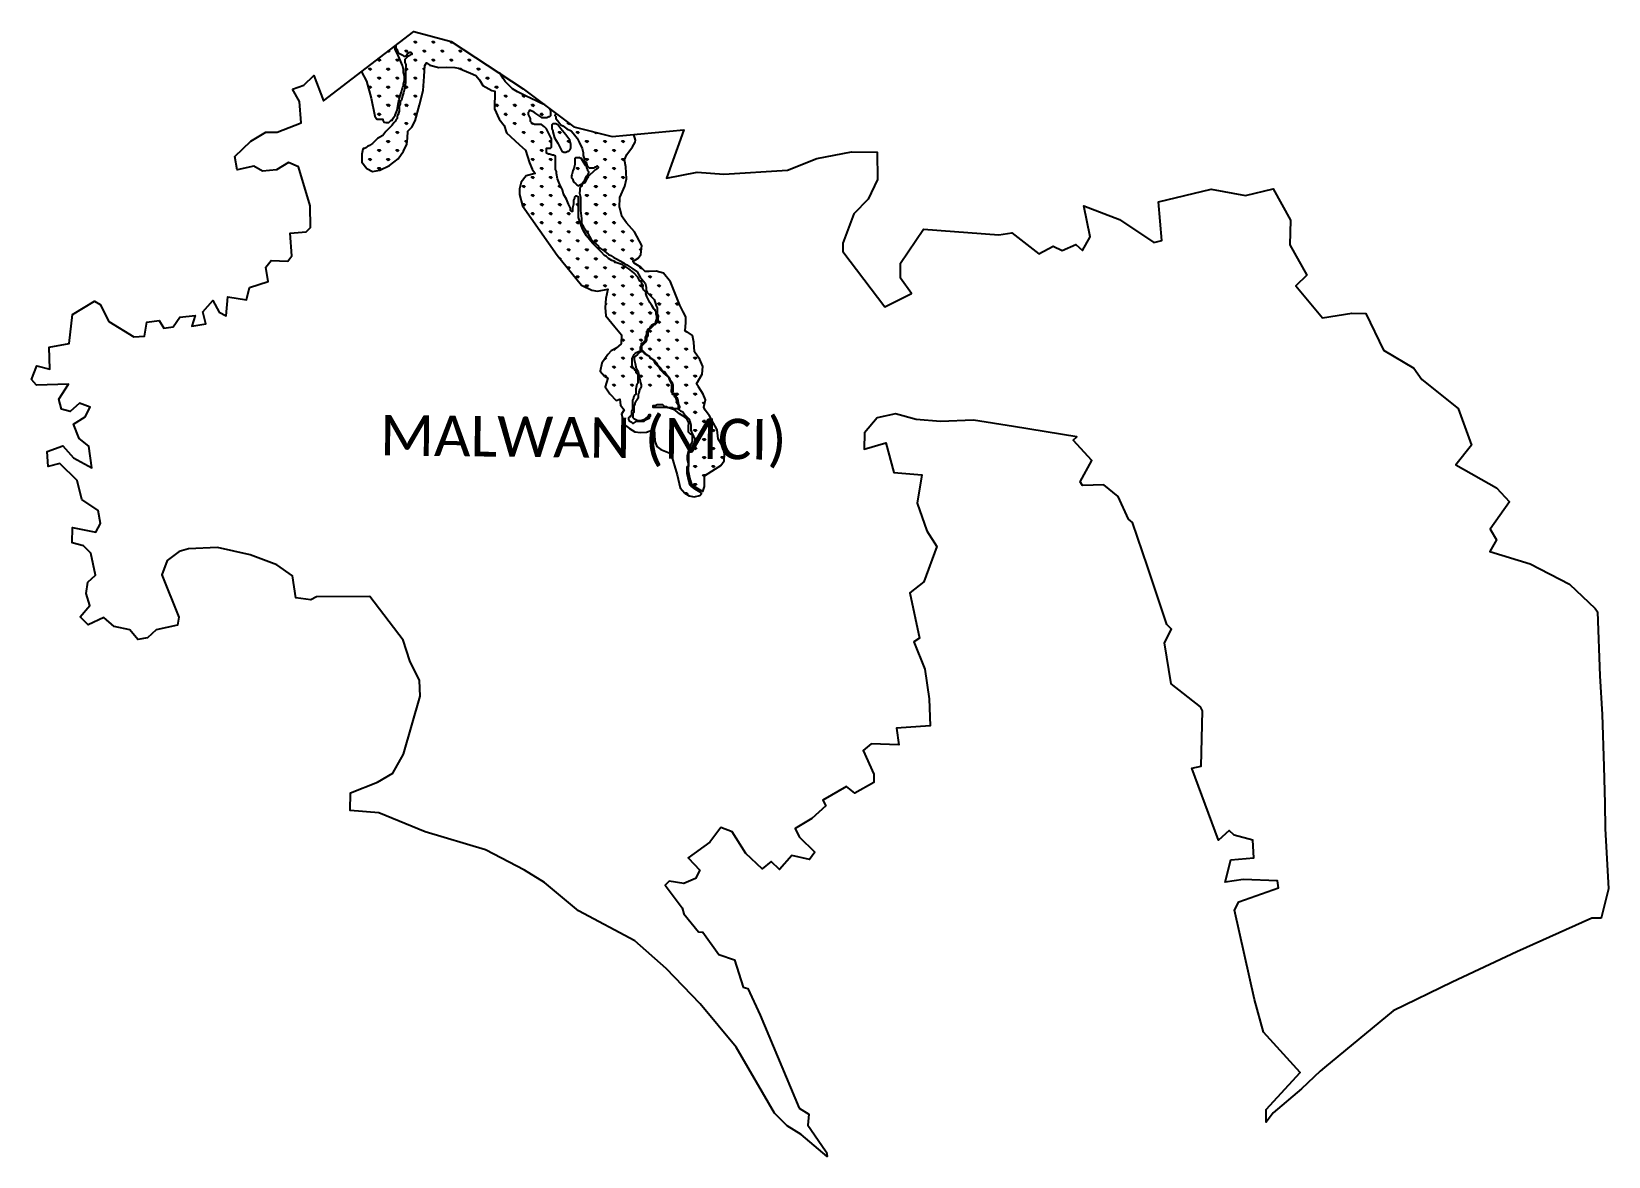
# Model space of a CAD drawing. Header units: metres. Extents: x 334693 to 340967, y 1773231 to 1777706.
import ezdxf

# ---------------------------------------------------------------- set-up
doc = ezdxf.new("R2010")
doc.units = ezdxf.units.M
doc.layers.add('MANGROOVES', color=112, linetype='Continuous')
doc.layers.add('VILLAGE NAME', color=250, linetype='Continuous')

msp = doc.modelspace()

# ---------------------------------------------------------------- texts
at = {"layer": 'VILLAGE NAME', "insert": (336081.1, 1776180.9), "char_height": 161.109, "attachment_point": 1, "rotation": 359.37415}
msp.add_mtext_dynamic_manual_height_columns('{\\fCalibri|b0|i0|c0|p34;MALWAN (MCI)}', width=1896.868, gutter_width=805.5, heights=[0], dxfattribs=at)

# ---------------------------------------------------------------- linework, layer by layer
at = {"color": 3}
msp.add_lwpolyline([(335731.6, 1777476.9), (335776.9, 1777491.8), (335816.5, 1777531.2), (335854.5, 1777430), (336214.7, 1777705.8), (336362.9, 1777666.1), (336506, 1777572.2), (336649.1, 1777478.2), (336851.4, 1777326.8), (337004, 1777288.3), (337288, 1777314.6), (337219, 1777122.7), (337341.5, 1777145.9), (337447.8, 1777138.9), (337701.4, 1777154.2), (337818, 1777201), (337956.1, 1777227.5), (338057.8, 1777225.5), (338058.7, 1777117.4), (338022.5, 1777038.6), (337964.3, 1776980.3), (337921.7, 1776863.5), (337921.5, 1776830.8), (338088.2, 1776610.2), (338194.3, 1776663.6), (338150.6, 1776724.9), (338150.3, 1776783.9), (338242.3, 1776919.4), (338542, 1776896.5), (338594.1, 1776905), (338700.4, 1776821.5), (338757.4, 1776851.6), (338793.9, 1776834.7), (338848.5, 1776858.4), (338875.3, 1776835), (338905.7, 1776889.5), (338880, 1777012.5), (339022.1, 1776958.7), (339158.1, 1776866), (339190.4, 1776875), (339176.5, 1777027.9), (339387, 1777079.4), (339522.7, 1777053.2), (339633.8, 1777080.5), (339702.8, 1776955.5), (339699.3, 1776857.9), (339767.6, 1776736.4), (339722.9, 1776694.8), (339829.9, 1776567.4), (339946.4, 1776585), (340002.5, 1776584.6), (340071.6, 1776437.7), (340192.9, 1776367.1), (340225.2, 1776321.5), (340369.1, 1776205.8), (340422.6, 1776060.9), (340359.8, 1775982.4), (340521.6, 1775890.7), (340573.2, 1775834.8), (340495.9, 1775725.8), (340521.5, 1775683.3), (340495.6, 1775637.5), (340655.7, 1775588.6), (340812.5, 1775507.1), (340913.8, 1775410.6), (340923.7, 1775396.9), (340932.2, 1775142.5), (340942.5, 1774988.9), (340948.8, 1774781.6), (340953.3, 1774634.9), (340953.9, 1774536), (340967.2, 1774295.7), (340938.1, 1774178.4), (340900.4, 1774178.4), (340602.5, 1774044.9), (340345.9, 1773924), (340111.1, 1773809.5), (339837, 1773584.5), (339819.6, 1773570.3), (339745.5, 1773499.4), (339633.8, 1773404.2), (339605.6, 1773366.8), (339605, 1773417.7), (339740.5, 1773565.1), (339594.6, 1773725.1), (339558.8, 1773855.1), (339480, 1774210.6), (339496.2, 1774243.6), (339654.9, 1774299.6), (339651, 1774327.2), (339514.2, 1774332.8), (339442.2, 1774321.9), (339464.2, 1774411), (339556, 1774418.6), (339552.4, 1774489.1), (339478, 1774509.3), (339457.5, 1774527.2), (339416.2, 1774489.5), (339310.2, 1774775.2), (339346.8, 1774784), (339352.7, 1775003.6), (339343.6, 1775019), (339227.5, 1775111.4), (339201.3, 1775273.7), (339228.2, 1775328.4), (339210.8, 1775347.2), (339133, 1775577.8), (339074.1, 1775752.7), (339058.2, 1775766.6), (339017.2, 1775855.8), (338959.1, 1775902.9), (338874.3, 1775900.1), (338865.6, 1775914.6), (338911.7, 1775999.5), (338837, 1776079.6), (338852.4, 1776093.2), (338599.6, 1776134.1), (338441, 1776159.7), (338310.1, 1776154.5), (338213.5, 1776163.1), (338130.3, 1776185.3), (338058.4, 1776168.9), (338007, 1776109.7), (338005.9, 1776044.3), (338091.9, 1776069.1), (338124, 1775951.2), (338235.6, 1775942.9), (338217.2, 1775830.1), (338255.6, 1775720.1), (338294.6, 1775657.1), (338242.9, 1775516.1), (338187.7, 1775472.8), (338226.8, 1775292.7), (338203.9, 1775278.3), (338247, 1775169.3), (338264.8, 1775050.8), (338268.7, 1774943.7), (338134.3, 1774933.9), (338143.4, 1774868.5), (338033.5, 1774872.7), (338002.4, 1774845.3), (338044.6, 1774751.2), (338044.5, 1774718.9), (337968.5, 1774676), (337935.7, 1774702.9), (337841.4, 1774647.6), (337853.7, 1774625.5), (337798.3, 1774575.2), (337731.9, 1774535.3), (337747.9, 1774501.7), (337810.4, 1774440.8), (337788.8, 1774412.6), (337717.9, 1774428.3), (337669.2, 1774372.5), (337636.3, 1774404), (337600.1, 1774375.2), (337535.3, 1774435.9), (337480.4, 1774522.6), (337436.1, 1774539.5), (337391.9, 1774481.4), (337306.1, 1774418.3), (337352.4, 1774369.8), (337334.4, 1774336.4), (337288.5, 1774316.7), (337230.6, 1774325.7), (337213.9, 1774309.4), (337281.4, 1774219.3), (337288.3, 1774195.4), (337347.1, 1774124.5), (337361.5, 1774122.9), (337364.4, 1774122.6), (337427.8, 1774034), (337490.5, 1774013.6), (337524.2, 1773904.7), (337542.6, 1773899.1), (337592.9, 1773793.5), (337747.5, 1773423.2), (337785.6, 1773399.3), (337782.4, 1773355.3), (337852.8, 1773253.6), (337856.8, 1773247.8), (337859.1, 1773230.8), (337755.5, 1773317.8), (337699.5, 1773352.4), (337649.4, 1773403.6), (337496.2, 1773665.5), (337354.1, 1773837.7), (337218.6, 1773977.9), (337093.6, 1774088.3), (336869.4, 1774208.1), (336734.1, 1774320.4), (336655.1, 1774369.3), (336499.5, 1774450.4), (336259.5, 1774521.8), (336074.7, 1774598.2), (335961, 1774607.5), (335962.4, 1774677.7), (336069.4, 1774720.1), (336131.1, 1774755.8), (336173.7, 1774831.6), (336239.7, 1775062.5), (336237, 1775124.5), (336199.1, 1775202.6), (336171.5, 1775285), (336039.7, 1775458.3), (335827, 1775457.4), (335804.3, 1775444.8), (335744.4, 1775452.5), (335731.2, 1775541.1), (335668.8, 1775584), (335563.1, 1775624.2), (335432.9, 1775653.4), (335318.4, 1775647.3), (335280.7, 1775637.1), (335233.5, 1775601.6), (335211.7, 1775544), (335279, 1775376.7), (335273.7, 1775344.4), (335189.9, 1775325.5), (335155.2, 1775294.4), (335116.1, 1775287), (335084.9, 1775325.9), (335021.8, 1775339.3), (334980.9, 1775375.4), (334918.2, 1775345.4), (334887.1, 1775377.2), (334925.9, 1775422.4), (334911.4, 1775469.9), (334918, 1775514.7), (334948.5, 1775543), (334929.5, 1775631), (334899.8, 1775660.1), (334854.9, 1775672.3), (334857.1, 1775732.5), (334949.7, 1775713.8), (334967.6, 1775748.9), (334958.7, 1775800.7), (334893.9, 1775844.8), (334875, 1775920.2), (334805.7, 1775986.8), (334759.8, 1775975.1), (334756.3, 1776035.3), (334817.7, 1776058.3), (334860.1, 1776009.7), (334933.3, 1775969.8), (334921.3, 1776056.5), (334883.2, 1776086.9), (334860.3, 1776144), (334906.2, 1776172.5), (334926.8, 1776211.9), (334884.7, 1776226.9), (334847.2, 1776194.3), (334812.1, 1776203.8), (334802, 1776242.9), (334840.6, 1776303.4), (334713.3, 1776299.5), (334693.5, 1776321.7), (334713.9, 1776376.4), (334765.9, 1776363), (334763.7, 1776449.7), (334843.3, 1776464.5), (334856.2, 1776580.8), (334943.8, 1776633.4), (334966.4, 1776619.6), (335000.6, 1776552.8), (335100.6, 1776490.7), (335142.6, 1776493.9), (335151.8, 1776549.9), (335200.8, 1776556), (335219.2, 1776525.4), (335257, 1776531.4), (335283.2, 1776569.4), (335344.7, 1776575.6), (335331.1, 1776533.4), (335387, 1776542.4), (335375.4, 1776591.2), (335414.1, 1776636.4), (335439.7, 1776589.1), (335467.9, 1776575.3), (335474.2, 1776651), (335548.5, 1776639.1), (335560.7, 1776688.2), (335634.6, 1776711.3), (335625.7, 1776768.6), (335646.4, 1776795.3), (335713.6, 1776791.8), (335728.8, 1776812.9), (335722.4, 1776903.9), (335786.6, 1776909.4), (335802.8, 1776925.9), (335802.1, 1777012.7), (335755.1, 1777168.2), (335715.7, 1777184.4), (335668.5, 1777155), (335612.8, 1777150.4), (335577.5, 1777170.7), (335511.5, 1777155.6), (335502.7, 1777209.3), (335566.2, 1777269.7), (335625.8, 1777305.5), (335671.3, 1777305.5), (335765.9, 1777342.9), (335758.9, 1777427.5), (335731.6, 1777476.9)], dxfattribs=at)
at = {"layer": 'MANGROOVES', "linetype": 'Continuous'}
for p, q in [((336220.8, 1777659.7), (336214.1, 1777666.4)), ((336220.8, 1777659.7), (336220.8, 1777669.2)), ((336220.8, 1777659.7), (336227.5, 1777666.4)), ((336292.6, 1777659.7), (336285.9, 1777666.4)), ((336292.6, 1777659.7), (336292.6, 1777669.2)), ((336292.6, 1777659.7), (336299.4, 1777666.4)), ((336364.5, 1777659.7), (336357.7, 1777666.4)), ((336364.5, 1777659.7), (336364.5, 1777665.1)), ((336364.5, 1777659.7), (336367.8, 1777663)), ((336077.1, 1777587.8), (336070.4, 1777594.6)), ((336077.1, 1777587.8), (336077.1, 1777597.3)), ((336077.1, 1777587.8), (336083.8, 1777594.6)), ((336113, 1777623.7), (336110.6, 1777626.1)), ((336113, 1777623.7), (336119.8, 1777630.5)), ((336113, 1777623.7), (336113, 1777627.9)), ((336148.9, 1777587.8), (336142.2, 1777594.6)), ((336148.9, 1777587.8), (336148.9, 1777597.3)), ((336148.9, 1777587.8), (336155.7, 1777594.6)), ((336184.9, 1777623.7), (336178.1, 1777630.5)), ((336184.9, 1777623.7), (336184.9, 1777633.3)), ((336184.9, 1777623.7), (336191.6, 1777630.5)), ((336220.8, 1777587.8), (336214.1, 1777594.6)), ((336220.8, 1777587.8), (336220.8, 1777597.3)), ((336220.8, 1777587.8), (336227.5, 1777594.6)), ((336256.7, 1777623.7), (336250, 1777630.5)), ((336256.7, 1777623.7), (336256.7, 1777633.3)), ((336256.7, 1777623.7), (336263.4, 1777630.5)), ((336292.6, 1777587.8), (336285.9, 1777594.6)), ((336292.6, 1777587.8), (336292.6, 1777597.3)), ((336292.6, 1777587.8), (336299.4, 1777594.6)), ((336328.6, 1777623.7), (336321.8, 1777630.5)), ((336328.6, 1777623.7), (336328.6, 1777633.3)), ((336328.6, 1777623.7), (336335.3, 1777630.5)), ((336364.5, 1777587.8), (336357.7, 1777594.6)), ((336364.5, 1777587.8), (336364.5, 1777597.3)), ((336364.5, 1777587.8), (336371.2, 1777594.6)), ((336400.4, 1777623.7), (336393.7, 1777630.5)), ((336400.4, 1777623.7), (336400.4, 1777633.3)), ((336400.4, 1777623.7), (336407.1, 1777630.5)), ((336436.3, 1777587.8), (336429.6, 1777594.6)), ((336436.3, 1777587.8), (336436.3, 1777597.3)), ((336436.3, 1777587.8), (336443.1, 1777594.6)), ((336041.2, 1777551.9), (336034.4, 1777558.6)), ((336041.2, 1777551.9), (336041.2, 1777561.4)), ((336041.2, 1777551.9), (336047.9, 1777558.6)), ((336077.1, 1777516), (336070.4, 1777522.7)), ((336077.1, 1777516), (336077.1, 1777525.5)), ((336077.1, 1777516), (336083.8, 1777522.7)), ((336113, 1777551.9), (336106.3, 1777558.6)), ((336113, 1777551.9), (336113, 1777561.4)), ((336113, 1777551.9), (336119.8, 1777558.6)), ((336148.9, 1777516), (336142.2, 1777522.7)), ((336148.9, 1777516), (336148.9, 1777525.5)), ((336148.9, 1777516), (336155.7, 1777522.7)), ((336184.9, 1777551.9), (336181.9, 1777554.8)), ((336184.9, 1777551.9), (336184.9, 1777561.4)), ((336184.9, 1777551.9), (336191.6, 1777558.6)), ((336220.8, 1777516), (336214.1, 1777522.7)), ((336220.8, 1777516), (336220.8, 1777525.5)), ((336220.8, 1777516), (336227.5, 1777522.7)), ((336256.5, 1777552.2), (336250, 1777558.6)), ((336256.7, 1777556.5), (336256.7, 1777561.4)), ((336400.4, 1777556.6), (336400.4, 1777561.4)), ((336403.7, 1777555.2), (336407.1, 1777558.6)), ((336472.2, 1777551.9), (336465.5, 1777558.6)), ((336472.2, 1777551.9), (336472.2, 1777561.4)), ((336472.2, 1777551.9), (336479, 1777558.6)), ((336508.2, 1777516), (336501.4, 1777522.7)), ((336508.2, 1777516), (336508.2, 1777525.5)), ((336508.2, 1777516), (336514.9, 1777522.7)), ((336041.2, 1777480.1), (336034.4, 1777486.8)), ((336041.2, 1777480.1), (336041.2, 1777489.6)), ((336041.2, 1777480.1), (336047.9, 1777486.8)), ((336113, 1777480.1), (336106.3, 1777486.8)), ((336113, 1777480.1), (336113, 1777489.6)), ((336113, 1777480.1), (336119.8, 1777486.8)), ((336184.9, 1777480.1), (336178.8, 1777486.2)), ((336184.9, 1777480.1), (336184.9, 1777489.6)), ((336184.9, 1777480.1), (336191.6, 1777486.8)), ((336252.5, 1777484.2), (336250, 1777486.8)), ((336544.1, 1777480.1), (336537.3, 1777486.8)), ((336544.1, 1777480.1), (336544.1, 1777489.6)), ((336544.1, 1777480.1), (336550.8, 1777486.8)), ((336077.1, 1777444.1), (336070.4, 1777450.9)), ((336077.1, 1777444.1), (336077.1, 1777453.7)), ((336077.1, 1777444.1), (336083.8, 1777450.9)), ((336113, 1777408.2), (336106.3, 1777414.9)), ((336113, 1777408.2), (336113, 1777417.7)), ((336113, 1777408.2), (336119.8, 1777414.9)), ((336148.9, 1777444.1), (336142.2, 1777450.9)), ((336148.9, 1777444.1), (336148.9, 1777453.7)), ((336148.9, 1777444.1), (336155.7, 1777450.9)), ((336184.9, 1777408.2), (336178.1, 1777414.9)), ((336184.9, 1777408.2), (336184.9, 1777417.7)), ((336184.9, 1777408.2), (336191.6, 1777414.9)), ((336220.8, 1777444.1), (336214.1, 1777450.9)), ((336220.8, 1777444.1), (336220.8, 1777453.7)), ((336220.8, 1777444.1), (336227.5, 1777450.9)), ((336544.1, 1777408.2), (336537.3, 1777414.9)), ((336544.1, 1777408.2), (336544.1, 1777417.7)), ((336544.1, 1777408.2), (336550.8, 1777414.9)), ((336580, 1777444.1), (336573.3, 1777450.9)), ((336580, 1777444.1), (336580, 1777453.7)), ((336580, 1777444.1), (336586.7, 1777450.9)), ((336615.9, 1777408.2), (336609.2, 1777414.9)), ((336615.9, 1777408.2), (336615.9, 1777417.7)), ((336615.9, 1777408.2), (336622.7, 1777414.9)), ((336651.8, 1777444.1), (336645.1, 1777450.9)), ((336651.8, 1777444.1), (336651.8, 1777452.9)), ((336651.8, 1777444.1), (336657.7, 1777449.9)), ((336687.8, 1777408.2), (336681, 1777414.9)), ((336687.8, 1777408.2), (336687.8, 1777417.7)), ((336687.8, 1777408.2), (336694.5, 1777414.9)), ((336077.1, 1777372.3), (336070.4, 1777379)), ((336077.1, 1777372.3), (336077.1, 1777381.8)), ((336077.1, 1777372.3), (336083.8, 1777379)), ((336113, 1777344.5), (336113, 1777345.9)), ((336142.5, 1777378.8), (336142.2, 1777379)), ((336151, 1777374.3), (336155.7, 1777379)), ((336184.9, 1777336.4), (336178.1, 1777343.1)), ((336184.9, 1777336.4), (336184.9, 1777345.9)), ((336184.9, 1777336.4), (336191.6, 1777343.1)), ((336220.8, 1777372.3), (336214.1, 1777379)), ((336220.8, 1777372.3), (336220.8, 1777381.8)), ((336220.8, 1777372.3), (336227.5, 1777379)), ((336580, 1777372.3), (336573.3, 1777379)), ((336580, 1777372.3), (336580, 1777381.8)), ((336580, 1777372.3), (336586.7, 1777379)), ((336615.9, 1777336.4), (336609.2, 1777343.1)), ((336615.9, 1777336.4), (336615.9, 1777345.9)), ((336615.9, 1777336.4), (336622.7, 1777343.1)), ((336651.8, 1777372.3), (336645.1, 1777379)), ((336651.8, 1777372.3), (336651.8, 1777381.8)), ((336651.8, 1777372.3), (336658.6, 1777379)), ((336687.8, 1777336.4), (336681, 1777343.1)), ((336687.8, 1777336.4), (336687.8, 1777339.1)), ((336687.8, 1777336.4), (336689.5, 1777338.1)), ((336723.7, 1777372.3), (336716.9, 1777379)), ((336723.7, 1777372.3), (336723.7, 1777381.8)), ((336723.7, 1777372.3), (336730.4, 1777379)), ((336831.4, 1777336.4), (336824.7, 1777343.1)), ((336831.4, 1777336.4), (336831.4, 1777341.7)), ((336831.4, 1777336.4), (336834.5, 1777339.4)), ((336113, 1777264.5), (336106.3, 1777271.3)), ((336113, 1777264.5), (336113, 1777274.1)), ((336113, 1777264.5), (336119.8, 1777271.3)), ((336148.9, 1777300.4), (336142.2, 1777307.2)), ((336148.9, 1777300.4), (336148.9, 1777310)), ((336148.9, 1777300.4), (336155.7, 1777307.2)), ((336184.9, 1777264.5), (336178.1, 1777271.3)), ((336184.9, 1777264.5), (336184.9, 1777274.1)), ((336184.9, 1777264.5), (336187.6, 1777267.3)), ((336582.8, 1777303.2), (336586.7, 1777307.2)), ((336615.9, 1777272.4), (336615.9, 1777274.1)), ((336620, 1777268.6), (336622.7, 1777271.3)), ((336651.8, 1777300.4), (336645.1, 1777307.2)), ((336651.8, 1777300.4), (336651.8, 1777310)), ((336651.8, 1777300.4), (336658.6, 1777307.2)), ((336687.8, 1777264.5), (336681, 1777271.3)), ((336687.8, 1777264.5), (336687.8, 1777274.1)), ((336687.8, 1777264.5), (336694.5, 1777271.3)), ((336723.7, 1777300.4), (336716.9, 1777307.2)), ((336723.7, 1777300.4), (336723.7, 1777310)), ((336723.7, 1777300.4), (336730.4, 1777307.2)), ((336759.6, 1777264.5), (336752.9, 1777271.3)), ((336759.6, 1777264.5), (336759.6, 1777274.1)), ((336759.6, 1777264.5), (336762.5, 1777267.4)), ((336795.5, 1777300.4), (336788.8, 1777307.2)), ((336795.5, 1777300.4), (336795.5, 1777310)), ((336795.5, 1777300.4), (336802.3, 1777307.2)), ((336831.4, 1777264.5), (336824.7, 1777271.3)), ((336831.4, 1777264.5), (336831.4, 1777274.1)), ((336831.4, 1777264.5), (336836.4, 1777269.5)), ((336867.4, 1777300.4), (336860.6, 1777307.2)), ((336867.4, 1777300.4), (336867.4, 1777310)), ((336867.4, 1777300.4), (336874.1, 1777307.2)), ((336903.3, 1777264.5), (336896.6, 1777271.3)), ((336903.3, 1777264.5), (336903.3, 1777274.1)), ((336903.3, 1777264.5), (336910, 1777271.3)), ((336939.2, 1777300.4), (336933.7, 1777306)), ((336939.2, 1777300.4), (336939.2, 1777304.6)), ((336939.2, 1777300.4), (336942.5, 1777303.8)), ((336975.1, 1777264.5), (336968.4, 1777271.3)), ((336975.1, 1777264.5), (336975.1, 1777274.1)), ((336975.1, 1777264.5), (336981.9, 1777271.3)), ((337047, 1777264.5), (337040.2, 1777271.3)), ((337047, 1777264.5), (337047, 1777274.1)), ((337047, 1777264.5), (337053.7, 1777271.3)), ((336010.4, 1777233.8), (336012, 1777235.3)), ((336077.1, 1777228.6), (336070.4, 1777235.3)), ((336077.1, 1777228.6), (336077.1, 1777238.1)), ((336077.1, 1777228.6), (336083.8, 1777235.3)), ((336148.9, 1777228.6), (336142.2, 1777235.3)), ((336148.9, 1777228.6), (336148.9, 1777238.1)), ((336148.9, 1777228.6), (336155.7, 1777235.3)), ((336658.1, 1777234.9), (336658.6, 1777235.3)), ((336723.7, 1777228.6), (336716.9, 1777235.3)), ((336723.7, 1777228.6), (336723.7, 1777238.1)), ((336723.7, 1777228.6), (336730.4, 1777235.3)), ((336800.6, 1777233.7), (336802.3, 1777235.3)), ((336939.2, 1777228.6), (336932.5, 1777235.3)), ((336939.2, 1777228.6), (336939.2, 1777238.1)), ((336939.2, 1777228.6), (336945.9, 1777235.3)), ((337011.1, 1777228.6), (337004.3, 1777235.3)), ((337011.1, 1777228.6), (337011.1, 1777238.1)), ((337011.1, 1777228.6), (337017.8, 1777235.3)), ((336041.2, 1777192.7), (336034.4, 1777199.4)), ((336041.2, 1777192.7), (336041.2, 1777202.2)), ((336041.2, 1777192.7), (336047.9, 1777199.4)), ((336077.1, 1777156.8), (336070.4, 1777163.5)), ((336077.1, 1777156.8), (336077.1, 1777166.3)), ((336077.1, 1777156.8), (336083.8, 1777163.5)), ((336113, 1777192.7), (336106.3, 1777199.4)), ((336113, 1777192.7), (336113, 1777202.2)), ((336113, 1777192.7), (336119.8, 1777199.4)), ((336687.8, 1777192.7), (336681, 1777199.4)), ((336687.8, 1777192.7), (336687.8, 1777202.2)), ((336687.8, 1777192.7), (336694.5, 1777199.4)), ((336723.7, 1777156.8), (336716.9, 1777163.5)), ((336723.7, 1777156.8), (336723.7, 1777166.3)), ((336723.7, 1777156.8), (336730.4, 1777163.5)), ((336759.6, 1777192.7), (336752.9, 1777199.4)), ((336759.6, 1777192.7), (336759.6, 1777202.2)), ((336759.6, 1777192.7), (336766.3, 1777199.4)), ((336867.4, 1777156.8), (336860.6, 1777163.5)), ((336867.4, 1777156.8), (336867.4, 1777166.3)), ((336867.4, 1777156.8), (336874.1, 1777163.5)), ((336903.3, 1777192.7), (336896.6, 1777199.4)), ((336903.3, 1777192.7), (336903.3, 1777202.2)), ((336903.3, 1777192.7), (336910, 1777199.4)), ((336939.2, 1777156.8), (336938.5, 1777157.5)), ((336939.2, 1777156.8), (336942.8, 1777160.4)), ((336939.2, 1777156.8), (336939.2, 1777158)), ((336975.1, 1777192.7), (336968.4, 1777199.4)), ((336975.1, 1777192.7), (336975.1, 1777202.2)), ((336975.1, 1777192.7), (336981.9, 1777199.4)), ((337011.1, 1777156.8), (337004.3, 1777163.5)), ((337011.1, 1777156.8), (337011.1, 1777166.3)), ((337011.1, 1777156.8), (337017.8, 1777163.5)), ((337047, 1777192.7), (337040.2, 1777199.4)), ((337047, 1777192.7), (337047, 1777202.2)), ((337047, 1777192.7), (337053.7, 1777199.4)), ((336651.8, 1777084.9), (336645.1, 1777091.7)), ((336651.8, 1777084.9), (336651.8, 1777094.4)), ((336651.8, 1777084.9), (336658.6, 1777091.7)), ((336687.8, 1777120.8), (336681, 1777127.6)), ((336687.8, 1777120.8), (336687.8, 1777130.4)), ((336687.8, 1777120.8), (336694.5, 1777127.6)), ((336723.7, 1777084.9), (336716.9, 1777091.7)), ((336723.7, 1777084.9), (336723.7, 1777094.4)), ((336723.7, 1777084.9), (336730.4, 1777091.7)), ((336759.6, 1777120.8), (336752.9, 1777127.6)), ((336759.6, 1777120.8), (336759.6, 1777130.4)), ((336759.6, 1777120.8), (336766.3, 1777127.6)), ((336795.5, 1777084.9), (336788.8, 1777091.7)), ((336795.5, 1777084.9), (336795.5, 1777094.4)), ((336795.5, 1777084.9), (336799.2, 1777088.6)), ((336867.4, 1777092.9), (336867.4, 1777094.4)), ((336899.5, 1777124.7), (336896.6, 1777127.6)), ((336904, 1777121.6), (336910, 1777127.6)), ((336939.2, 1777084.9), (336932.5, 1777091.7)), ((336939.2, 1777084.9), (336939.2, 1777094.4)), ((336939.2, 1777084.9), (336945.9, 1777091.7)), ((336975.1, 1777120.8), (336968.4, 1777127.6)), ((336975.1, 1777120.8), (336975.1, 1777130.4)), ((336975.1, 1777120.8), (336981.9, 1777127.6)), ((337011.1, 1777084.9), (337004.3, 1777091.7)), ((337011.1, 1777084.9), (337011.1, 1777094.4)), ((337011.1, 1777084.9), (337017.8, 1777091.7)), ((337047, 1777120.8), (337040.2, 1777127.6)), ((337047, 1777120.8), (337047, 1777130.4)), ((337047, 1777120.8), (337053.7, 1777127.6)), ((336651.8, 1777013.1), (336645.1, 1777019.8)), ((336651.8, 1777013.1), (336651.8, 1777022.6)), ((336651.8, 1777013.1), (336658.6, 1777019.8)), ((336687.8, 1777049), (336681, 1777055.7)), ((336687.8, 1777049), (336687.8, 1777058.5)), ((336687.8, 1777049), (336694.5, 1777055.7)), ((336723.7, 1777013.1), (336716.9, 1777019.8)), ((336723.7, 1777013.1), (336723.7, 1777022.6)), ((336723.7, 1777013.1), (336730.4, 1777019.8)), ((336759.6, 1777049), (336752.9, 1777055.7)), ((336759.6, 1777049), (336759.6, 1777058.5)), ((336759.6, 1777049), (336766.3, 1777055.7)), ((336795.5, 1777013.1), (336788.8, 1777019.8)), ((336795.5, 1777013.1), (336795.5, 1777022.6)), ((336795.5, 1777013.1), (336802.3, 1777019.8)), ((336867.4, 1777013.1), (336860.6, 1777019.8)), ((336867.4, 1777013.1), (336867.4, 1777022.6)), ((336903.3, 1777049), (336896.6, 1777055.7)), ((336903.3, 1777049), (336903.3, 1777058.5)), ((336903.3, 1777049), (336910, 1777055.7)), ((336939.2, 1777013.1), (336932.5, 1777019.8)), ((336939.2, 1777013.1), (336939.2, 1777022.6)), ((336939.2, 1777013.1), (336945.9, 1777019.8)), ((336975.1, 1777049), (336968.4, 1777055.7)), ((336975.1, 1777049), (336975.1, 1777058.5)), ((336975.1, 1777049), (336981.9, 1777055.7)), ((337011.1, 1777013.1), (337004.3, 1777019.8)), ((337011.1, 1777013.1), (337011.1, 1777022.6)), ((337011.1, 1777013.1), (337017.8, 1777019.8)), ((336687.8, 1776977.2), (336681, 1776983.9)), ((336687.8, 1776977.2), (336687.8, 1776986.7)), ((336687.8, 1776977.2), (336694.5, 1776983.9)), ((336759.6, 1776977.2), (336752.9, 1776983.9)), ((336759.6, 1776977.2), (336759.6, 1776986.7)), ((336759.6, 1776977.2), (336766.3, 1776983.9)), ((336831.4, 1776977.2), (336824.7, 1776983.9)), ((336831.4, 1776977.2), (336831.4, 1776986.7)), ((336831.4, 1776977.2), (336838.2, 1776983.9)), ((336867.4, 1777013.1), (336869.7, 1777015.4)), ((336903.3, 1776977.2), (336896.6, 1776983.9)), ((336903.3, 1776977.2), (336903.3, 1776986.7)), ((336903.3, 1776977.2), (336910, 1776983.9)), ((336975.1, 1776977.2), (336968.4, 1776983.9)), ((336975.1, 1776977.2), (336975.1, 1776986.7)), ((336975.1, 1776977.2), (336981.9, 1776983.9)), ((336723.7, 1776941.2), (336716.9, 1776948)), ((336723.7, 1776941.2), (336723.7, 1776950.8)), ((336723.7, 1776941.2), (336730.4, 1776948)), ((336759.6, 1776905.3), (336752.9, 1776912.1)), ((336759.6, 1776905.3), (336759.6, 1776914.8)), ((336759.6, 1776905.3), (336766.3, 1776912.1)), ((336795.5, 1776941.2), (336788.8, 1776948)), ((336795.5, 1776941.2), (336795.5, 1776950.8)), ((336795.5, 1776941.2), (336802.3, 1776948)), ((336831.4, 1776905.3), (336824.7, 1776912.1)), ((336831.4, 1776905.3), (336831.4, 1776914.8)), ((336831.4, 1776905.3), (336838.2, 1776912.1)), ((336867.4, 1776941.2), (336860.6, 1776948)), ((336867.4, 1776941.2), (336867.4, 1776950.8)), ((336867.4, 1776941.2), (336874.1, 1776948)), ((336903.3, 1776907.9), (336903.3, 1776914.8)), ((336904.3, 1776906.3), (336910, 1776912.1)), ((336939.2, 1776941.2), (336932.5, 1776948)), ((336939.2, 1776941.2), (336939.2, 1776950.8)), ((336939.2, 1776941.2), (336945.9, 1776948)), ((336975.1, 1776905.3), (336968.4, 1776912.1)), ((336975.1, 1776905.3), (336975.1, 1776914.8)), ((336975.1, 1776905.3), (336981.9, 1776912.1)), ((337011.1, 1776941.2), (337004.3, 1776948)), ((337011.1, 1776941.2), (337011.1, 1776950.8)), ((337011.1, 1776941.2), (337017.8, 1776948)), ((337047, 1776905.3), (337040.2, 1776912.1)), ((337047, 1776905.3), (337047, 1776914.8)), ((337047, 1776905.3), (337053.7, 1776912.1)), ((336795.5, 1776869.4), (336788.8, 1776876.1)), ((336795.5, 1776869.4), (336795.5, 1776878.9)), ((336795.5, 1776869.4), (336802.3, 1776876.1)), ((336831.4, 1776833.5), (336824.7, 1776840.2)), ((336831.4, 1776833.5), (336831.4, 1776843)), ((336831.4, 1776833.5), (336838.2, 1776840.2)), ((336867.4, 1776869.4), (336860.6, 1776876.1)), ((336867.4, 1776869.4), (336867.4, 1776878.9)), ((336867.4, 1776869.4), (336874.1, 1776876.1)), ((336903.3, 1776833.5), (336896.6, 1776840.2)), ((336903.3, 1776833.5), (336903.3, 1776843)), ((336903.3, 1776833.5), (336910, 1776840.2)), ((336939.2, 1776869.4), (336932.5, 1776876.1)), ((336939.2, 1776869.4), (336939.2, 1776878.9)), ((336939.2, 1776869.4), (336945.9, 1776876.1)), ((336975.1, 1776833.5), (336968.4, 1776840.2)), ((336975.1, 1776833.5), (336975.1, 1776843)), ((336975.1, 1776833.5), (336981.9, 1776840.2)), ((337011.1, 1776869.4), (337004.3, 1776876.1)), ((337011.1, 1776869.4), (337011.1, 1776878.9)), ((337011.1, 1776869.4), (337017.8, 1776876.1)), ((337047, 1776833.5), (337040.2, 1776840.2)), ((337047, 1776833.5), (337047, 1776843)), ((337047, 1776833.5), (337053.7, 1776840.2)), ((337082.9, 1776869.4), (337076.2, 1776876.1)), ((337082.9, 1776869.4), (337082.9, 1776878.9)), ((337082.9, 1776869.4), (337089.6, 1776876.1)), ((337118.8, 1776833.5), (337112.1, 1776840.2)), ((337118.8, 1776833.5), (337118.8, 1776843)), ((337118.8, 1776833.5), (337119, 1776833.7)), ((336795.5, 1776802.6), (336795.5, 1776807.1)), ((336797.8, 1776799.8), (336802.3, 1776804.3)), ((336831.4, 1776761.6), (336824.7, 1776768.4)), ((336831.4, 1776761.6), (336831.4, 1776771.2)), ((336831.4, 1776761.6), (336838.2, 1776768.4)), ((336867.4, 1776797.6), (336860.6, 1776804.3)), ((336867.4, 1776797.6), (336867.4, 1776807.1)), ((336867.4, 1776797.6), (336874.1, 1776804.3)), ((336903.3, 1776761.6), (336896.6, 1776768.4)), ((336903.3, 1776761.6), (336903.3, 1776771.2)), ((336903.3, 1776761.6), (336910, 1776768.4)), ((336939.2, 1776797.6), (336932.5, 1776804.3)), ((336939.2, 1776797.6), (336939.2, 1776807.1)), ((336939.2, 1776797.6), (336945.9, 1776804.3)), ((336975.1, 1776761.6), (336968.4, 1776768.4)), ((336975.1, 1776761.6), (336975.1, 1776771.2)), ((336975.1, 1776761.6), (336981.9, 1776768.4)), ((337011.1, 1776806.2), (337011.1, 1776807.1)), ((337016.8, 1776803.3), (337017.8, 1776804.3)), ((337047, 1776761.6), (337040.2, 1776768.4)), ((337047, 1776761.6), (337047, 1776771.2)), ((337047, 1776761.6), (337053.7, 1776768.4)), ((337082.9, 1776797.6), (337076.2, 1776804.3)), ((337082.9, 1776797.6), (337082.9, 1776807.1)), ((337082.9, 1776797.6), (337089.6, 1776804.3)), ((337118.8, 1776761.6), (337112.1, 1776768.4)), ((337118.8, 1776761.6), (337118.8, 1776767.6)), ((336867.4, 1776725.7), (336860.6, 1776732.4)), ((336867.4, 1776725.7), (336867.4, 1776735.2)), ((336867.4, 1776725.7), (336874.1, 1776732.4)), ((336939.2, 1776725.7), (336932.5, 1776732.4)), ((336939.2, 1776725.7), (336939.2, 1776735.2)), ((336939.2, 1776725.7), (336945.9, 1776732.4)), ((337011.1, 1776725.7), (337004.3, 1776732.4)), ((337011.1, 1776725.7), (337011.1, 1776735.2)), ((337011.1, 1776725.7), (337017.8, 1776732.4)), ((337082.9, 1776725.7), (337076.2, 1776732.4)), ((337082.9, 1776725.7), (337082.9, 1776735.2)), ((337082.9, 1776725.7), (337089.6, 1776732.4)), ((337118.8, 1776761.6), (337121.7, 1776764.5)), ((337154.7, 1776725.7), (337148, 1776732.4)), ((337154.7, 1776725.7), (337154.7, 1776735.2)), ((337154.7, 1776725.7), (337161.5, 1776732.4)), ((336903.3, 1776689.8), (336896.6, 1776696.5)), ((336903.3, 1776689.8), (336903.3, 1776699.3)), ((336903.3, 1776689.8), (336910, 1776696.5)), ((336975.1, 1776689.8), (336968.4, 1776696.5)), ((336975.1, 1776689.8), (336975.1, 1776699.3)), ((336975.1, 1776689.8), (336981.9, 1776696.5)), ((337011.1, 1776653.9), (337004.3, 1776660.6)), ((337011.1, 1776653.9), (337011.1, 1776663.4)), ((337011.1, 1776653.9), (337017.8, 1776660.6)), ((337047, 1776689.8), (337040.2, 1776696.5)), ((337047, 1776689.8), (337047, 1776699.3)), ((337047, 1776689.8), (337053.7, 1776696.5)), ((337082.9, 1776653.9), (337076.2, 1776660.6)), ((337082.9, 1776653.9), (337082.9, 1776663.4)), ((337082.9, 1776653.9), (337089.6, 1776660.6)), ((337118.8, 1776689.8), (337112.1, 1776696.5)), ((337118.8, 1776689.8), (337118.8, 1776699.3)), ((337118.8, 1776689.8), (337125.5, 1776696.5)), ((337154.7, 1776655.3), (337154.7, 1776663.4)), ((337155.5, 1776654.6), (337161.5, 1776660.6)), ((337190.7, 1776689.8), (337183.9, 1776696.5)), ((337190.7, 1776689.8), (337190.7, 1776699.3)), ((337190.7, 1776689.8), (337197.4, 1776696.5)), ((337226.6, 1776653.9), (337219.8, 1776660.6)), ((337226.6, 1776653.9), (337226.6, 1776663.4)), ((337226.6, 1776653.9), (337233.3, 1776660.6)), ((336976.3, 1776619.1), (336981.9, 1776624.7)), ((337011.1, 1776582), (337004.3, 1776588.8)), ((337011.1, 1776582), (337011.1, 1776591.6)), ((337011.1, 1776582), (337017.8, 1776588.8)), ((337047, 1776617.9), (337040.2, 1776624.7)), ((337047, 1776617.9), (337047, 1776627.5)), ((337047, 1776617.9), (337053.7, 1776624.7)), ((337082.9, 1776582), (337076.2, 1776588.8)), ((337082.9, 1776582), (337082.9, 1776591.6)), ((337082.9, 1776582), (337089.6, 1776588.8)), ((337118.8, 1776617.9), (337112.1, 1776624.7)), ((337118.8, 1776617.9), (337118.8, 1776627.5)), ((337118.8, 1776617.9), (337125.5, 1776624.7)), ((337154.7, 1776582), (337148, 1776588.8)), ((337154.7, 1776582), (337154.7, 1776591.6)), ((337154.7, 1776582), (337161.5, 1776588.8)), ((337190.7, 1776617.9), (337183.9, 1776624.7)), ((337190.7, 1776617.9), (337190.7, 1776627.5)), ((337190.7, 1776617.9), (337197.4, 1776624.7)), ((337226.6, 1776582), (337219.8, 1776588.8)), ((337226.6, 1776582), (337226.6, 1776591.6)), ((337226.6, 1776582), (337233.3, 1776588.8)), ((337262.5, 1776617.9), (337255.8, 1776624.7)), ((337262.5, 1776617.9), (337262.5, 1776627.5)), ((337262.5, 1776617.9), (337269.2, 1776624.7)), ((337047, 1776546.1), (337040.2, 1776552.8)), ((337047, 1776546.1), (337047, 1776555.6)), ((337047, 1776546.1), (337053.7, 1776552.8)), ((337082.9, 1776510.2), (337076.2, 1776516.9)), ((337082.9, 1776510.2), (337082.9, 1776519.7)), ((337082.9, 1776510.2), (337089.6, 1776516.9)), ((337118.8, 1776546.1), (337112.1, 1776552.8)), ((337118.8, 1776546.1), (337118.8, 1776555.6)), ((337118.8, 1776546.1), (337125.5, 1776552.8)), ((337154.7, 1776510.2), (337148, 1776516.9)), ((337154.7, 1776510.2), (337154.7, 1776519.7)), ((337154.7, 1776510.2), (337161.5, 1776516.9)), ((337190.7, 1776546.1), (337184, 1776552.8)), ((337190.7, 1776546.1), (337190.7, 1776555.6)), ((337190.7, 1776546.1), (337197.4, 1776552.8)), ((337226.6, 1776510.2), (337219.8, 1776516.9)), ((337226.6, 1776510.2), (337226.6, 1776519.7)), ((337226.6, 1776510.2), (337233.3, 1776516.9)), ((337262.5, 1776546.1), (337255.8, 1776552.8)), ((337262.5, 1776546.1), (337262.5, 1776555.6)), ((337262.5, 1776546.1), (337269.2, 1776552.8)), ((337298.4, 1776510.2), (337291.7, 1776516.9)), ((337047, 1776474.3), (337040.3, 1776481)), ((337047, 1776474.3), (337047, 1776483.8)), ((337047, 1776474.3), (337053.7, 1776481)), ((337118.8, 1776474.3), (337112.1, 1776481)), ((337118.8, 1776474.3), (337118.8, 1776483.8)), ((337118.8, 1776474.3), (337125.5, 1776481)), ((337190.7, 1776474.3), (337183.9, 1776481)), ((337190.7, 1776474.3), (337190.7, 1776483.8)), ((337190.7, 1776474.3), (337197.4, 1776481)), ((337262.5, 1776474.3), (337255.8, 1776481)), ((337262.5, 1776474.3), (337262.5, 1776483.8)), ((337262.5, 1776474.3), (337269.2, 1776481)), ((337298.4, 1776510.2), (337298.4, 1776513.7)), ((337298.4, 1776510.2), (337300.5, 1776512.3)), ((336975.1, 1776402.4), (336973.9, 1776403.6)), ((336975.1, 1776402.4), (336981.9, 1776409.2)), ((336975.1, 1776402.4), (336975.1, 1776405.3)), ((337011.1, 1776438.3), (337008.5, 1776440.9)), ((337011.1, 1776438.3), (337017.8, 1776445.1)), ((337011.1, 1776438.3), (337011.1, 1776442.3)), ((337047, 1776402.4), (337040.2, 1776409.2)), ((337047, 1776402.4), (337047, 1776411.9)), ((337047, 1776402.4), (337053.7, 1776409.2)), ((337082.9, 1776438.3), (337076.2, 1776445.1)), ((337082.9, 1776438.3), (337082.9, 1776447.9)), ((337082.9, 1776438.3), (337089.6, 1776445.1)), ((337118.8, 1776402.4), (337112.1, 1776409.2)), ((337118.8, 1776402.4), (337118.8, 1776411.9)), ((337118.8, 1776402.4), (337125.5, 1776409.2)), ((337154.7, 1776438.3), (337148, 1776445.1)), ((337154.7, 1776438.3), (337154.7, 1776447.9)), ((337154.7, 1776438.3), (337161.5, 1776445.1)), ((337190.7, 1776402.4), (337183.9, 1776409.2)), ((337190.7, 1776402.4), (337190.7, 1776411.9)), ((337190.7, 1776402.4), (337197.4, 1776409.2)), ((337226.6, 1776438.3), (337219.8, 1776445.1)), ((337226.6, 1776438.3), (337226.6, 1776447.9)), ((337226.6, 1776438.3), (337233.3, 1776445.1)), ((337262.5, 1776402.4), (337255.8, 1776409.2)), ((337262.5, 1776402.4), (337262.5, 1776411.9)), ((337262.5, 1776402.4), (337269.2, 1776409.2)), ((337298.4, 1776438.3), (337291.7, 1776445.1)), ((337298.4, 1776438.3), (337298.4, 1776447.9)), ((337298.4, 1776438.3), (337305.2, 1776445.1)), ((337334.3, 1776402.4), (337327.6, 1776409.2)), ((337334.3, 1776402.4), (337334.3, 1776411.9)), ((337334.3, 1776402.4), (337341.1, 1776409.2)), ((336975.1, 1776333.1), (336975.1, 1776340.1)), ((336976.7, 1776332.1), (336981.9, 1776337.3)), ((337011.1, 1776366.5), (337004.3, 1776373.2)), ((337011.1, 1776366.5), (337011.1, 1776376)), ((337011.1, 1776366.5), (337017.8, 1776373.2)), ((337047, 1776330.6), (337040.2, 1776337.3)), ((337047, 1776330.6), (337047, 1776340.1)), ((337047, 1776330.6), (337053.7, 1776337.3)), ((337082.9, 1776366.5), (337076.2, 1776373.2)), ((337082.9, 1776366.5), (337082.9, 1776376)), ((337082.9, 1776366.5), (337086.5, 1776370.1)), ((337118.8, 1776330.6), (337112.1, 1776337.3)), ((337118.8, 1776330.6), (337118.8, 1776340.1)), ((337118.8, 1776330.6), (337125.5, 1776337.3)), ((337154.7, 1776366.5), (337148, 1776373.2)), ((337154.7, 1776366.5), (337154.7, 1776376)), ((337154.7, 1776366.5), (337161.5, 1776373.2)), ((337190.7, 1776330.6), (337183.9, 1776337.3)), ((337190.7, 1776330.6), (337190.7, 1776340.1)), ((337190.7, 1776330.6), (337197.4, 1776337.3)), ((337226.6, 1776366.5), (337219.8, 1776373.2)), ((337226.6, 1776366.5), (337226.6, 1776376)), ((337226.6, 1776366.5), (337233.3, 1776373.2)), ((337262.5, 1776330.6), (337255.8, 1776337.3)), ((337262.5, 1776330.6), (337262.5, 1776340.1)), ((337262.5, 1776330.6), (337269.2, 1776337.3)), ((337298.4, 1776366.5), (337291.7, 1776373.2)), ((337298.4, 1776366.5), (337298.4, 1776376)), ((337298.4, 1776366.5), (337305.2, 1776373.2)), ((337334.3, 1776330.6), (337327.6, 1776337.3)), ((337334.3, 1776330.6), (337334.3, 1776340.1)), ((337334.3, 1776330.6), (337341.1, 1776337.3)), ((337364.3, 1776372.5), (337363.5, 1776373.2)), ((337011.1, 1776294.7), (337004.3, 1776301.4)), ((337011.1, 1776294.7), (337011.1, 1776304.2)), ((337011.1, 1776294.7), (337017.8, 1776301.4)), ((337082.9, 1776294.7), (337076.2, 1776301.4)), ((337082.9, 1776294.7), (337082.9, 1776304.2)), ((337082.9, 1776294.7), (337089.6, 1776301.4)), ((337154.7, 1776294.7), (337148, 1776301.4)), ((337154.7, 1776294.7), (337154.7, 1776304.2)), ((337154.7, 1776294.7), (337161.5, 1776301.4)), ((337226.6, 1776294.7), (337219.8, 1776301.4)), ((337226.6, 1776294.7), (337226.6, 1776304.2)), ((337226.6, 1776294.7), (337233.3, 1776301.4)), ((337262.5, 1776258.7), (337255.8, 1776265.5)), ((337262.5, 1776258.7), (337262.5, 1776268.3)), ((337262.5, 1776258.7), (337269.2, 1776265.5)), ((337298.4, 1776294.7), (337291.7, 1776301.4)), ((337298.4, 1776294.7), (337298.4, 1776304.2)), ((337298.4, 1776294.7), (337305.2, 1776301.4)), ((337334.3, 1776258.7), (337327.6, 1776265.5)), ((337334.3, 1776258.7), (337334.3, 1776268.3)), ((337334.3, 1776258.7), (337341.1, 1776265.5)), ((337298.4, 1776222.8), (337291.7, 1776229.6)), ((337298.4, 1776222.8), (337298.4, 1776232.3)), ((337298.4, 1776222.8), (337305.2, 1776229.6)), ((337370.1, 1776222.9), (337363.5, 1776229.6)), ((337370.3, 1776223.4), (337370.3, 1776232.3)), ((337334.3, 1776186.9), (337327.6, 1776193.6)), ((337334.3, 1776186.9), (337334.3, 1776196.4)), ((337334.3, 1776186.9), (337341.1, 1776193.6)), ((337370.3, 1776151), (337363.5, 1776157.7)), ((337370.3, 1776151), (337370.3, 1776160.5)), ((337370.3, 1776151), (337377, 1776157.7)), ((337334.3, 1776115.1), (337327.6, 1776121.8)), ((337334.3, 1776115.1), (337334.3, 1776124.6)), ((337334.3, 1776115.1), (337341.1, 1776121.8)), ((337370.3, 1776079.1), (337363.5, 1776085.9)), ((337370.3, 1776079.1), (337370.3, 1776088.7)), ((337370.3, 1776079.1), (337377, 1776085.9)), ((337406.2, 1776115.1), (337399.4, 1776121.8)), ((337406.2, 1776115.1), (337406.2, 1776124.6)), ((337406.2, 1776115.1), (337412.9, 1776121.8)), ((337334.3, 1776043.2), (337327.6, 1776049.9)), ((337334.3, 1776043.2), (337334.3, 1776052.7)), ((337334.3, 1776043.2), (337341.1, 1776049.9)), ((337370.3, 1776007.3), (337363.5, 1776014)), ((337370.3, 1776007.3), (337370.3, 1776016.8)), ((337370.3, 1776007.3), (337377, 1776014)), ((337406.2, 1776043.2), (337399.4, 1776049.9)), ((337406.2, 1776043.2), (337406.2, 1776052.7)), ((337406.2, 1776043.2), (337412.9, 1776049.9)), ((337442.1, 1776007.3), (337435.4, 1776014)), ((337442.1, 1776007.3), (337442.1, 1776016.8)), ((337442.1, 1776007.3), (337448.8, 1776014)), ((337334.3, 1775971.4), (337327.6, 1775978.1)), ((337334.3, 1775971.4), (337334.3, 1775980.9)), ((337334.3, 1775971.4), (337341.1, 1775978.1)), ((337406.2, 1775971.4), (337399.4, 1775978.1)), ((337406.2, 1775971.4), (337406.2, 1775980.9)), ((337406.2, 1775971.4), (337412.9, 1775978.1)), ((337334.3, 1775899.5), (337327.6, 1775906.3)), ((337334.3, 1775899.5), (337334.3, 1775909.1)), ((337334.3, 1775899.5), (337341.1, 1775906.3)), ((337370.3, 1775935.5), (337363.5, 1775942.2)), ((337370.3, 1775935.5), (337370.3, 1775945)), ((337370.3, 1775935.5), (337370.6, 1775935.8)), ((337376.3, 1775941.5), (337377, 1775942.2)), ((337298.4, 1775866.1), (337298.4, 1775873.1)), ((337299.9, 1775865.1), (337305.2, 1775870.3))]:
    msp.add_line(p, q, dxfattribs=at)
at = {"layer": 'MANGROOVES', "flags": 128}
for points in [[(336142.2, 1777650.3), (336142.2, 1777647.9), (336142.2, 1777639.8), (336146.2, 1777635.8), (336150.1, 1777623.6), (336154.1, 1777619.5), (336162.2, 1777615.4), (336170.3, 1777611.3), (336174.3, 1777607.2), (336178.3, 1777607.2), (336186.5, 1777611.1), (336190.6, 1777619.2), (336198.7, 1777623.2), (336202.7, 1777623.2), (336206.8, 1777619.1), (336206.7, 1777615), (336202.7, 1777615.1), (336198.6, 1777611), (336190.5, 1777607.1), (336186.4, 1777603), (336182.3, 1777599), (336178.2, 1777595), (336178.2, 1777591), (336178.1, 1777582.9), (336182.1, 1777574.7), (336182.1, 1777570.7), (336181.9, 1777554.5), (336181.8, 1777534.3), (336181.7, 1777530.2), (336181.6, 1777514), (336181.5, 1777501.9), (336177.3, 1777477.6), (336173.1, 1777461.5), (336168.9, 1777449.4), (336164.8, 1777433.2), (336160.7, 1777429.2), (336160.6, 1777425.1), (336160.6, 1777417), (336156.5, 1777409), (336156.4, 1777400.9), (336156.3, 1777392.8), (336156.3, 1777388.7), (336152.2, 1777376.6), (336148, 1777368.6), (336148, 1777360.5), (336143.9, 1777356.4), (336139.8, 1777348.4), (336135.7, 1777344.4), (336127.5, 1777332.3), (336103, 1777308.2), (336090.7, 1777292.1), (336070.4, 1777280.1), (336050, 1777260), (336037.8, 1777252), (336029.7, 1777248.1), (336025.6, 1777244.1), (336017.5, 1777240.1), (336013.4, 1777240.1), (336011.4, 1777238.1), (336006.9, 1777217.9), (336007.1, 1777185.5), (336028, 1777161), (336050, 1777149.6), (336079.8, 1777154.8), (336117.8, 1777173.4), (336152.7, 1777199.6), (336172.7, 1777230.5), (336186.5, 1777257.9), (336189.4, 1777281.7), (336190.9, 1777309.1), (336205.9, 1777325.7), (336220.1, 1777350.3), (336236.9, 1777414.5), (336251.8, 1777471.1), (336255, 1777527.3), (336257.6, 1777570.9), (336264.4, 1777580.8), (336277.5, 1777571.4), (336313.8, 1777562.1)], [(336044.8, 1777441.2), (336058.7, 1777368.7), (336067, 1777357.1), (336071, 1777357), (336083.2, 1777356.9), (336091.3, 1777356.9), (336091.2, 1777352.8), (336095.2, 1777344.7), (336103.3, 1777344.6), (336115.5, 1777344.5), (336123.6, 1777352.6), (336127.7, 1777352.5), (336131.8, 1777360.6), (336140, 1777372.7), (336148.2, 1777392.8), (336152.5, 1777417.1), (336156.7, 1777437.3), (336160.9, 1777453.5), (336165, 1777465.6), (336169.2, 1777481.7), (336173.3, 1777489.8), (336173.4, 1777497.9), (336177.6, 1777514.1), (336177.7, 1777530.2), (336173.7, 1777542.4), (336173.8, 1777554.6), (336169.9, 1777570.8), (336154, 1777607.4), (336142.1, 1777631.7), (336137.3, 1777646.5)], [(336005.9, 1777545.9), (336026.6, 1777508.6)], [(336345.7, 1777563.5), (336377.3, 1777562.1), (336392.5, 1777560), (336439.2, 1777539.9), (336461.4, 1777530.7), (336475.4, 1777513.1), (336489.1, 1777491.3), (336524.2, 1777470.9), (336537.2, 1777468.1), (336534.9, 1777398.5), (336554, 1777357.7), (336573.6, 1777331.4), (336583, 1777302.7), (336633.7, 1777256.1), (336659.1, 1777234), (336674.5, 1777182.9), (336685.1, 1777157.7), (336697.6, 1777140.7), (336661.5, 1777131.8), (336641.7, 1777106.6), (336635.3, 1777080.5), (336634.7, 1777057.5), (336646.2, 1777013.1), (336784.5, 1776816.2), (336880.9, 1776696.9), (336922.5, 1776676.6), (336944.6, 1776672.8), (336986.4, 1776681.1), (336978, 1776643.3), (336975.4, 1776607.5), (336978.4, 1776574.5), (337013.8, 1776531.5), (337040.8, 1776499.6), (337039.8, 1776463.9), (337018.9, 1776446.5), (336999.1, 1776435.9), (336986.4, 1776421.4), (336962.3, 1776387), (336955.7, 1776354.7), (336972.5, 1776334.8), (336985.9, 1776326.3), (336975.3, 1776292), (336994.3, 1776264.5), (337019.9, 1776237.7), (337033.7, 1776243), (337036.4, 1776219.2), (337050.9, 1776201.3), (337040.1, 1776183.9), (337051, 1776142.6), (337071.8, 1776127.3), (337093.2, 1776112.8), (337116.4, 1776110.6), (337140, 1776112.1), (337165, 1776120.8), (337170.8, 1776125.3), (337172.6, 1776076.9), (337181.4, 1776055.3), (337196.8, 1776043.4), (337236.8, 1776026.9), (337262, 1775942.7), (337274.6, 1775890.4), (337293.2, 1775869.5), (337310.1, 1775858.5), (337329.8, 1775855.2), (337351.7, 1775860.1), (337358.4, 1775868.7), (337354.2, 1775872.9), (337334.1, 1775885.2), (337318, 1775897.5), (337314, 1775901.6), (337310, 1775913.8), (337306.1, 1775930), (337302.2, 1775946.2), (337302.2, 1775950.3), (337302.3, 1775962.4), (337302.4, 1775974.6), (337306.5, 1775978.6), (337306.6, 1775986.7), (337302.7, 1776002.9), (337302.7, 1776011), (337302.8, 1776019.1), (337307, 1776035.3), (337311.1, 1776051.4), (337319.4, 1776067.5), (337323.5, 1776075.6), (337323.6, 1776083.7), (337323.6, 1776087.8), (337323.7, 1776095.9), (337323.7, 1776099.9), (337315.6, 1776104), (337311.6, 1776108.1), (337307.6, 1776112.2), (337307.6, 1776116.2), (337307.7, 1776128.4), (337307.8, 1776136.5), (337307.9, 1776148.6), (337303.9, 1776156.7), (337299.9, 1776164.9), (337291.9, 1776173), (337271.8, 1776185.3), (337255.7, 1776197.6), (337247.6, 1776201.7), (337235.5, 1776205.9), (337223.4, 1776210), (337199.1, 1776210.2), (337174.8, 1776210.4), (337170.8, 1776210.5), (337166.7, 1776210.5), (337166.8, 1776214.5), (337166.8, 1776218.6), (337170.8, 1776218.6), (337174.9, 1776218.5), (337183, 1776222.5), (337195.2, 1776222.4), (337199.2, 1776222.4), (337203.3, 1776222.3), (337207.3, 1776218.3), (337211.3, 1776214.2), (337219.4, 1776214.1), (337223.4, 1776210), (337231.5, 1776210), (337235.5, 1776209.9), (337243.6, 1776209.9), (337247.6, 1776205.8), (337251.7, 1776205.7), (337255.7, 1776205.7), (337259.8, 1776205.7), (337263.8, 1776205.6), (337267.9, 1776209.7), (337267.9, 1776213.7), (337268, 1776217.8), (337260, 1776230), (337260.1, 1776238.1), (337256.1, 1776250.2), (337252.1, 1776254.3), (337252.1, 1776258.4), (337248.1, 1776262.5), (337244.1, 1776262.5), (337244.1, 1776266.5), (337240.1, 1776270.6), (337240.1, 1776274.7), (337240.1, 1776278.7), (337240.2, 1776286.8), (337240.2, 1776290.9), (337240.3, 1776303), (337232.4, 1776319.3), (337228.4, 1776331.4), (337216.4, 1776339.6), (337208.3, 1776347.8), (337196.3, 1776360), (337192.3, 1776368.2), (337184.3, 1776376.3), (337176.2, 1776384.5), (337172.3, 1776392.6), (337164.2, 1776400.8), (337156.2, 1776404.9), (337152.2, 1776413), (337144.1, 1776417.1), (337132, 1776425.3), (337124, 1776433.5), (337120, 1776433.5), (337111.8, 1776429.6), (337103.7, 1776421.5), (337095.5, 1776413.5), (337091.4, 1776409.5), (337091.4, 1776401.4), (337095.3, 1776385.2), (337099.2, 1776364.9), (337107.2, 1776352.7), (337111.1, 1776332.4), (337115, 1776316.2), (337114.9, 1776312.1), (337118.9, 1776299.9), (337118.8, 1776291.8), (337114.7, 1776283.8)], [(336735, 1777413.9), (336719.2, 1777420.6), (336703.1, 1777428.8), (336658.7, 1777449.4), (336626.5, 1777465.9), (336606.3, 1777478.2), (336590.3, 1777494.5), (336578.2, 1777506.7), (336570.2, 1777518.9), (336558.3, 1777539.3), (336550.1, 1777543.2)], [(337110.6, 1776271.7), (337106.4, 1776263.6), (337106.3, 1776247.4), (337102.2, 1776239.4), (337098.1, 1776235.3), (337094, 1776227.3), (337094, 1776223.2), (337089.9, 1776215.2), (337089.8, 1776207.1), (337089.8, 1776203), (337089.7, 1776194.9), (337089.7, 1776190.9), (337085.6, 1776186.9), (337085.5, 1776178.8), (337085.4, 1776170.7), (337089.5, 1776166.6), (337097.5, 1776162.5), (337105.6, 1776158.4), (337117.7, 1776158.3), (337129.9, 1776162.2), (337138, 1776166.2), (337146.2, 1776174.2), (337150.3, 1776182.3), (337154.4, 1776182.3), (337154.3, 1776178.2), (337154.3, 1776174.2), (337150.2, 1776170.1), (337150.2, 1776166.1), (337142, 1776162.1), (337133.9, 1776158.1), (337129.8, 1776154.1), (337117.7, 1776154.2), (337105.6, 1776154.3), (337097.5, 1776154.4), (337085.2, 1776146.4), (337081.2, 1776150.5), (337073.2, 1776154.6), (337069.2, 1776162.7), (337069.3, 1776170.8), (337073.3, 1776174.8), (337077.4, 1776174.8), (337077.4, 1776178.8), (337081.5, 1776182.8), (337081.6, 1776195), (337085.7, 1776203.1), (337085.7, 1776207.1), (337085.8, 1776211.1), (337085.9, 1776227.3), (337086, 1776235.4), (337086, 1776239.5), (337090.1, 1776247.5), (337090.2, 1776251.6), (337094.3, 1776259.7), (337098.3, 1776263.7), (337098.4, 1776271.8), (337098.5, 1776283.9), (337102.7, 1776304.1), (337106.8, 1776308.1), (337107, 1776328.4), (337107, 1776332.4), (337107.1, 1776340.5), (337099, 1776348.7), (337099.1, 1776356.8), (337095.1, 1776356.8), (337091.1, 1776364.9), (337087, 1776365), (337087.1, 1776369), (337083.1, 1776377.2), (337083.1, 1776385.3), (337083.2, 1776389.3), (337083.2, 1776393.3), (337083.2, 1776397.4), (337083.3, 1776405.5), (337087.4, 1776413.6), (337091.5, 1776421.6), (337095.6, 1776425.6), (337099.7, 1776429.6), (337107.8, 1776433.6), (337115.9, 1776433.6), (337116, 1776437.6), (337116, 1776441.7), (337116, 1776445.7), (337116.1, 1776449.8), (337120.2, 1776457.8), (337120.2, 1776465.9), (337124.3, 1776465.9), (337128.4, 1776469.9), (337132.4, 1776473.9), (337136.5, 1776477.9), (337136.6, 1776482), (337136.6, 1776486), (337136.6, 1776490.1), (337140.7, 1776498.1), (337140.8, 1776506.2), (337140.8, 1776510.3), (337140.9, 1776514.3), (337145, 1776518.3), (337145, 1776522.4), (337153.1, 1776526.4), (337157.2, 1776534.4), (337161.3, 1776538.5), (337169.4, 1776542.4), (337177.6, 1776546.4), (337177.6, 1776550.5), (337181.7, 1776562.6), (337181.8, 1776566.6), (337181.8, 1776574.7), (337177.9, 1776582.9), (337177.9, 1776590.9), (337173.9, 1776595), (337173.9, 1776599.1), (337169.9, 1776603.2), (337161.9, 1776615.4), (337153.9, 1776627.6), (337142, 1776652), (337138, 1776664.1), (337138.1, 1776668.2), (337138.1, 1776672.2), (337134.1, 1776672.3), (337130.1, 1776676.4), (337126.1, 1776684.5), (337126.2, 1776696.6), (337122.2, 1776700.7), (337118.2, 1776712.9), (337114.2, 1776712.9), (337110.2, 1776721.1), (337106.2, 1776729.2), (337090.1, 1776745.5), (337070, 1776761.9), (337058, 1776770.1), (337045.9, 1776778.3), (337017.6, 1776786.6), (337013.6, 1776786.6), (337013.6, 1776790.7), (337001.5, 1776794.8), (336989.4, 1776803), (336985.4, 1776807.1), (336981.4, 1776811.2), (336973.3, 1776815.3), (336961.3, 1776827.5), (336949.2, 1776839.8), (336937.2, 1776852), (336933.2, 1776856.1), (336925.1, 1776864.3), (336901.1, 1776892.8), (336889.1, 1776913.1), (336885.1, 1776921.3), (336873.3, 1776953.7), (336869.3, 1776965.9), (336869.4, 1776978.1), (336869.5, 1776986.2), (336869.6, 1776998.3), (336869.8, 1777022.6), (336869.9, 1777038.8), (336870, 1777046.9), (336861.9, 1777051), (336857.9, 1777051), (336853.8, 1777047), (336853.7, 1777043), (336849.6, 1777034.9), (336849.5, 1777018.7), (336845.3, 1777002.6), (336845.2, 1776990.4), (336841.2, 1776990.4), (336837.2, 1776994.5), (336837.2, 1777002.6), (336833.2, 1777010.7), (336829.3, 1777018.9), (336821.3, 1777039.2), (336809.4, 1777059.5), (336805.4, 1777075.8), (336793.5, 1777100.1), (336785.6, 1777120.4), (336781.7, 1777140.7), (336781.7, 1777148.8), (336777.8, 1777156.9), (336777.8, 1777165), (336778, 1777181.2), (336778.1, 1777197.4), (336778.2, 1777205.5), (336778.2, 1777209.6), (336770.1, 1777213.7), (336766.1, 1777213.7), (336754, 1777217.9), (336749.9, 1777217.9), (336741.9, 1777222), (336741.9, 1777230.1), (336742, 1777238.2), (336742, 1777242.3), (336746.1, 1777242.2), (336750.1, 1777242.2), (336754.2, 1777242.2), (336758.2, 1777242.1), (336762.3, 1777246.1), (336762.4, 1777258.3), (336762.5, 1777266.4), (336762.6, 1777278.5), (336758.6, 1777286.7), (336750.6, 1777302.9), (336742.7, 1777319.2), (336734.6, 1777327.3), (336722.6, 1777335.5), (336714.5, 1777335.6), (336706.4, 1777335.7), (336694.2, 1777335.8), (336686.2, 1777339.9), (336682.1, 1777344), (336678.1, 1777348), (336678.2, 1777360.2), (336674.3, 1777368.3), (336670.3, 1777376.4), (336670.3, 1777384.5), (336674.4, 1777388.5), (336674.4, 1777392.6), (336678.5, 1777392.6), (336686.6, 1777388.4), (336698.6, 1777380.3), (336710.7, 1777372.1), (336722.8, 1777363.9), (336730.9, 1777363.8), (336743, 1777363.7), (336751.2, 1777367.7), (336755.2, 1777367.6), (336759.3, 1777371.7), (336759.3, 1777375.7), (336759.4, 1777387.9), (336759.4, 1777391.9), (336755.5, 1777398.5)], [(336835.1, 1777233.4), (336839.2, 1777241.5), (336839.2, 1777249.6), (336839.3, 1777257.7), (336835.4, 1777273.9), (336819.4, 1777294.3), (336799.3, 1777318.7), (336787.3, 1777335), (336779.3, 1777339.1), (336775.2, 1777339.1), (336767.1, 1777339.2), (336763, 1777335.2), (336763, 1777327.1), (336762.9, 1777323.1), (336762.9, 1777319), (336766.9, 1777310.9), (336766.8, 1777306.8), (336774.7, 1777282.5), (336786.7, 1777262.1), (336790.7, 1777254), (336798.7, 1777237.7), (336802.6, 1777229.6), (336810.7, 1777225.5), (336818.8, 1777225.4), (336826.9, 1777229.4), (336831, 1777229.4)], [(336780.2, 1777380.1), (336779.6, 1777379.6), (336775.5, 1777371.5), (336779.5, 1777367.4), (336779.4, 1777359.4), (336787.4, 1777351.2), (336799.5, 1777334.9), (336807.5, 1777330.8), (336823.6, 1777318.5), (336839.7, 1777310.3), (336847.8, 1777302.1), (336863.8, 1777281.7), (336871.8, 1777265.5), (336883.7, 1777241.1), (336887.6, 1777224.9), (336887.6, 1777220.8), (336887.5, 1777212.7), (336891.5, 1777200.5), (336891.4, 1777192.5), (336899.4, 1777184.3), (336903.4, 1777172.1), (336911.4, 1777164), (336915.4, 1777163.9), (336919.5, 1777163.9), (336923.5, 1777163.9), (336927.6, 1777163.8), (336931.6, 1777163.8), (336935.7, 1777167.8), (336939.8, 1777167.8), (336943.8, 1777171.8), (336947.9, 1777167.7), (336947.8, 1777163.7), (336935.6, 1777155.7), (336927.5, 1777147.6), (336915.2, 1777135.6), (336907.1, 1777127.6), (336894.7, 1777103.4), (336886.6, 1777099.4), (336882.5, 1777095.4), (336882.5, 1777091.3), (336878.4, 1777091.3), (336874.3, 1777083.3), (336874.3, 1777079.2), (336874.2, 1777075.2), (336874.1, 1777063), (336878.1, 1777046.8), (336877.9, 1777030.6), (336877.9, 1777026.6), (336877.8, 1777014.4), (336877.6, 1776994.2), (336881.4, 1776961.8), (336881.4, 1776953.7), (336881.3, 1776941.5), (336889.2, 1776929.3), (336905.2, 1776904.9), (336921.2, 1776876.4), (336949.3, 1776851.9), (336949.3, 1776847.9), (336957.4, 1776843.8), (336961.4, 1776839.7), (336973.5, 1776831.5), (336989.5, 1776819.2), (336997.6, 1776815.1), (337009.7, 1776806.9), (337017.7, 1776802.8), (337050, 1776786.3), (337054, 1776782.2), (337062.1, 1776778.1), (337086.2, 1776761.7), (337102.3, 1776749.5), (337114.3, 1776729.1), (337134.3, 1776704.7), (337138.2, 1776688.4), (337138.1, 1776676.3), (337142.1, 1776668.2), (337146.1, 1776664.1), (337150.2, 1776660), (337158.2, 1776651.8), (337170.2, 1776639.6), (337174.2, 1776627.4), (337178.1, 1776615.2), (337182.1, 1776607.1), (337182, 1776599), (337182, 1776595), (337181.9, 1776586.9), (337181.9, 1776582.8), (337185.9, 1776574.7), (337185.8, 1776562.5), (337185.7, 1776554.4), (337181.6, 1776550.4), (337181.6, 1776546.4), (337177.5, 1776542.4), (337173.4, 1776538.4), (337169.4, 1776538.4), (337165.3, 1776534.4), (337161.2, 1776530.4), (337157.2, 1776526.3), (337149, 1776522.4), (337145, 1776518.3), (337144.9, 1776514.3), (337144.9, 1776506.2), (337144.8, 1776494.1), (337140.6, 1776486), (337140.6, 1776477.9), (337136.5, 1776469.8), (337132.4, 1776465.8), (337128.3, 1776461.8), (337124.2, 1776457.8), (337120.1, 1776453.8), (337120.1, 1776445.7), (337120, 1776441.6), (337124.1, 1776437.5), (337132.1, 1776429.4), (337140.1, 1776421.2), (337152.2, 1776413), (337160.2, 1776404.9), (337172.3, 1776396.7), (337180.3, 1776388.5), (337184.3, 1776380.4), (337196.3, 1776368.1), (337204.3, 1776355.9), (337212.4, 1776351.8), (337220.4, 1776339.6), (337228.4, 1776331.4), (337232.4, 1776323.3), (337240.4, 1776311.1), (337244.4, 1776298.9), (337244.3, 1776290.8), (337244.2, 1776282.7), (337244.2, 1776274.6), (337244.1, 1776270.6), (337248.1, 1776266.5), (337252.2, 1776266.5), (337256.2, 1776258.3), (337256.1, 1776254.3), (337260.1, 1776250.2), (337264.1, 1776238), (337268, 1776221.8), (337272, 1776213.7), (337272, 1776209.6), (337267.8, 1776201.6), (337275.9, 1776197.5), (337284, 1776193.3), (337292, 1776181.1), (337300, 1776173), (337308, 1776164.8), (337312, 1776156.7), (337315.9, 1776140.4), (337315.9, 1776132.4), (337315.8, 1776124.3), (337315.8, 1776120.2), (337319.7, 1776112.1), (337323.7, 1776103.9), (337327.7, 1776095.8), (337331.7, 1776087.7), (337331.7, 1776083.6), (337331.6, 1776071.5), (337327.4, 1776063.4), (337323.3, 1776055.4), (337319.2, 1776047.3), (337315.1, 1776039.2), (337311, 1776035.2), (337311, 1776031.2), (337306.9, 1776027.2), (337306.8, 1776015), (337306.7, 1776002.9), (337306.6, 1775994.8), (337306.6, 1775986.7), (337306.5, 1775978.6), (337306.4, 1775970.5), (337306.3, 1775958.3), (337310.2, 1775938.1), (337314.1, 1775921.8), (337318.1, 1775909.7), (337322.1, 1775901.5), (337342.2, 1775889.2), (337363.9, 1775875.9), (337370.3, 1775895.5), (337370.5, 1775916.7), (337370.7, 1775937.9), (337415.2, 1775965.9), (337435.6, 1775980), (337448.4, 1775998.3), (337450.8, 1776025.6), (337441.8, 1776057.6), (337424.7, 1776085), (337421.5, 1776121.7), (337390.1, 1776177.3), (337373.5, 1776199.2), (337367.6, 1776212.1), (337374.3, 1776241), (337365.8, 1776263.1), (337347.6, 1776291.8), (337338.5, 1776303.8), (337362.1, 1776342.5), (337364.4, 1776373.7), (337352.6, 1776400.5), (337330.8, 1776431.9), (337328.7, 1776470.3), (337323.5, 1776497), (337294.2, 1776516.5), (337296.3, 1776546.9), (337296.5, 1776571.2), (337286.1, 1776591.1), (337272.4, 1776617.2), (337236.2, 1776709.6), (337207.5, 1776744.5), (337178, 1776752.8), (337150.7, 1776751), (337134.1, 1776751.1), (337117.7, 1776768.7), (337091.6, 1776785), (337086.2, 1776791), (337107.4, 1776804.2), (337117.5, 1776818.7), (337121.1, 1776854.8), (337092.6, 1776908.4), (337060.2, 1776945), (337040.7, 1776972.7)], [(337060.8, 1777120.2), (337059.2, 1777143.9), (337057.9, 1777167.8), (337052, 1777195.7), (337062, 1777216.5), (337083.9, 1777247.5), (337094.6, 1777265.8), (337096.4, 1777273.4), (337089.1, 1777296.1)], [(336859.1, 1777204.9), (336855, 1777200.8), (336855, 1777196.8), (336854.9, 1777184.7), (336854.8, 1777176.6), (336850.7, 1777160.4), (336846.5, 1777152.3), (336842.4, 1777136.2), (336842.3, 1777132.1), (336842.3, 1777124), (336846.3, 1777119.9), (336850.2, 1777107.8), (336858.3, 1777099.6), (336862.3, 1777095.5), (336870.3, 1777091.4), (336874.4, 1777095.4), (336882.5, 1777099.4), (336894.8, 1777115.5), (336903, 1777131.6), (336907.1, 1777135.6), (336911.2, 1777143.7), (336911.3, 1777147.8), (336907.3, 1777151.8), (336907.3, 1777155.9), (336903.3, 1777164), (336903.3, 1777168.1), (336899.3, 1777172.1), (336883.3, 1777196.6), (336883.4, 1777200.6), (336879.3, 1777200.6), (336871.3, 1777204.8)], [(337032.7, 1777005.7), (337034.4, 1777045.9), (337053.5, 1777090.9)]]:
    msp.add_lwpolyline(points, dxfattribs=at)
at = {"layer": 'MANGROOVES'}
for points in [[(336313.8, 1777562.1), (336345.7, 1777563.5)], [(336026.6, 1777508.6), (336044.8, 1777441.2)], [(336831, 1777229.4), (336835.1, 1777233.4)], [(336859.1, 1777204.9), (336871.3, 1777204.8)], [(337053.5, 1777090.9), (337060.8, 1777120.2)], [(337032.7, 1777005.7), (337040.7, 1776972.7)], [(337110.6, 1776271.7), (337114.7, 1776283.8)]]:
    msp.add_lwpolyline(points, dxfattribs=at)

msp.set_redraw_order([(e.dxf.handle, doc.entitydb.next_handle()) for e in msp.query("TEXT MTEXT ATTDEF DIMENSION ARC_DIMENSION")])  # texts and dimensions are drawn at this point

doc.saveas('drawing.dxf')
